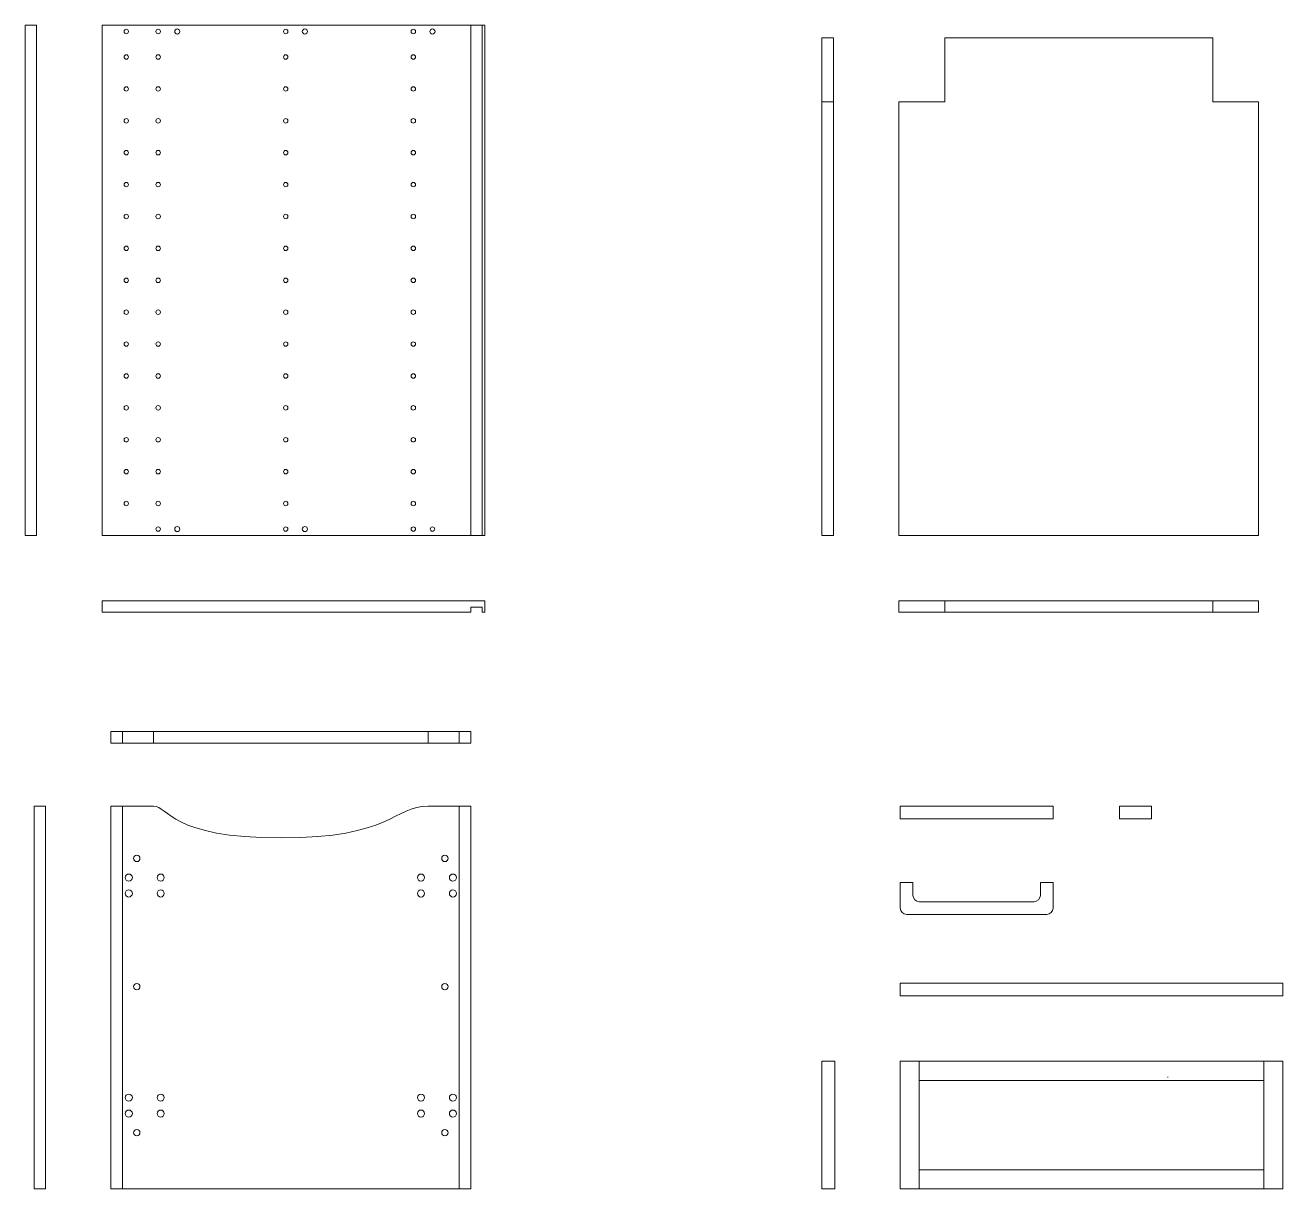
# Model space of a CAD drawing. Header units: millimetres. Extents: x 1505 to 3782, y 1569 to 3456.
# Drawn here: x 3584.9 to 3782, y 2105.4 to 2287.8 of the extents above; entities that cross this region are included whole.
import ezdxf

# ---------------------------------------------------------------- set-up
doc = ezdxf.new("R2010")
doc.units = ezdxf.units.MM
doc.layers.add('A-FURN', color=8, linetype='Continuous', lineweight=18)

msp = doc.modelspace()

# ---------------------------------------------------------------- linework, layer by layer
at = {"layer": 'A-FURN'}
for p, q in [((3586.65, 2287.83), (3586.65, 2207.83)), ((3654.7, 2287.83), (3654.7, 2207.83)), ((3656.5, 2207.83), (3656.5, 2287.83)), ((3709.76, 2207.83), (3709.76, 2285.83)), ((3711.56, 2275.83), (3709.76, 2275.83)), ((3656.9, 2207.83), (3656.5, 2207.83)), ((3721.81, 2207.83), (3778.21, 2207.83)), ((3598.3, 2165.4), (3604.96, 2165.4)), ((3598.3, 2105.4), (3598.3, 2165.4)), ((3600.1, 2105.4), (3600.1, 2165.4)), ((3648.04, 2165.4), (3654.7, 2165.4)), ((3652.9, 2105.4), (3652.9, 2165.4)), ((3652.9, 2105.4), (3652.9, 2165.4)), ((3654.7, 2105.4), (3654.7, 2165.4)), ((3722.01, 2163.4), (3722.01, 2165.4)), ((3746.01, 2163.4), (3746.01, 2165.4)), ((3761.4, 2165.4), (3761.4, 2163.4)), ((3746.01, 2163.4), (3722.01, 2163.4)), ((3760.4, 2163.4), (3760.6, 2163.4)), ((3722.01, 2153.4), (3722.01, 2149.4)), ((3724.01, 2153.4), (3722.01, 2153.4)), ((3724.01, 2151.4), (3724.01, 2153.4)), ((3746.01, 2153.4), (3744.01, 2153.4)), ((3744.01, 2153.4), (3744.01, 2151.4)), ((3746.01, 2149.4), (3746.01, 2153.4)), ((3743.01, 2150.4), (3725.01, 2150.4)), ((3723.01, 2148.4), (3745.01, 2148.4)), ((3779.01, 2105.4), (3779.01, 2125.4)), ((3764.01, 2122.9), (3763.91, 2122.9)), ((3652.9, 2105.4), (3654.7, 2105.4))]:
    msp.add_line(p, q, dxfattribs=at)
for points in [[(3586.65, 2207.83), (3584.85, 2207.83), (3584.85, 2287.83)], [(3584.85, 2287.83), (3586.65, 2287.83)], [(3596.9, 2207.83), (3656.9, 2207.83), (3656.9, 2287.83), (3596.9, 2287.83), (3596.9, 2207.83)], [(3656.5, 2287.83), (3654.7, 2287.83)], [(3709.76, 2285.83), (3711.56, 2285.83), (3711.56, 2207.83), (3709.76, 2207.83)], [(3729.01, 2285.83), (3729.01, 2275.83), (3721.81, 2275.83)], [(3729.01, 2285.83), (3771.01, 2285.83)], [(3771.01, 2285.83), (3771.01, 2275.83), (3778.21, 2275.83)], [(3721.81, 2207.83), (3721.81, 2275.83)], [(3778.21, 2207.83), (3778.21, 2275.83)], [(3596.9, 2197.58), (3656.9, 2197.58), (3656.9, 2195.78), (3656.5, 2195.78)], [(3654.7, 2195.78), (3596.9, 2195.78), (3596.9, 2197.58)], [(3654.7, 2196.58), (3654.7, 2195.78)], [(3656.5, 2195.78), (3656.5, 2196.58), (3654.7, 2196.58)], [(3656.5, 2196.58), (3656.5, 2195.78)], [(3721.81, 2195.78), (3721.81, 2197.58), (3778.21, 2197.58)], [(3729.01, 2195.78), (3729.01, 2197.58)], [(3771.01, 2195.78), (3771.01, 2197.58)], [(3778.21, 2195.78), (3778.21, 2197.58)], [(3721.81, 2195.78), (3778.21, 2195.78)], [(3598.3, 2177.07), (3654.7, 2177.07)], [(3598.3, 2177.07), (3598.3, 2175.27)], [(3600.1, 2175.27), (3600.1, 2177.07)], [(3604.96, 2175.27), (3604.96, 2177.07)], [(3648.04, 2175.27), (3648.04, 2177.07)], [(3652.9, 2175.27), (3652.9, 2177.07)], [(3654.7, 2177.07), (3654.7, 2175.27)], [(3598.3, 2175.27), (3654.7, 2175.27)], [(3588.05, 2105.4), (3588.05, 2165.4), (3586.25, 2165.4), (3586.25, 2105.4), (3588.05, 2105.4)], [(3598.3, 2105.4), (3600.1, 2105.4), (3600.1, 2165.4), (3598.3, 2165.4)], [(3722.01, 2165.4), (3746.01, 2165.4)], [(3756.4, 2163.4), (3756.4, 2165.4), (3761.4, 2165.4)], [(3761.4, 2165.4), (3761.4, 2163.4), (3756.4, 2163.4)], [(3761.4, 2163.4), (3761.4, 2165.4)], [(3722.01, 2125.4), (3722.01, 2105.4), (3782.01, 2105.4), (3782.01, 2125.4), (3722.01, 2125.4), (3725.01, 2125.4), (3725.01, 2105.4)], [(3779.01, 2125.4), (3779.01, 2122.4), (3725.01, 2122.4)], [(3725.01, 2108.4), (3779.01, 2108.4)], [(3654.7, 2105.4), (3598.3, 2105.4)]]:
    msp.add_lwpolyline(points, dxfattribs=at)
for points in [[(3722.01, 2135.65), (3722.01, 2137.65), (3782.01, 2137.65), (3782.01, 2135.65)], [(3711.76, 2125.4), (3709.76, 2125.4), (3709.76, 2105.4), (3711.76, 2105.4)]]:
    msp.add_lwpolyline(points, close=True, dxfattribs=at)
for centre, radius in [((3600.7, 2286.83), 0.35), ((3605.7, 2286.83), 0.35), ((3608.7, 2286.83), 0.4), ((3625.7, 2286.83), 0.35), ((3628.7, 2286.83), 0.4), ((3645.7, 2286.83), 0.35), ((3648.7, 2286.83), 0.4), ((3600.7, 2282.83), 0.35), ((3605.7, 2282.83), 0.35), ((3625.7, 2282.83), 0.35), ((3645.7, 2282.83), 0.35), ((3600.7, 2277.83), 0.35), ((3605.7, 2277.83), 0.35), ((3625.7, 2277.83), 0.35), ((3645.7, 2277.83), 0.35), ((3600.7, 2272.83), 0.35), ((3605.7, 2272.83), 0.35), ((3625.7, 2272.83), 0.35), ((3645.7, 2272.83), 0.35), ((3600.7, 2267.83), 0.35), ((3605.7, 2267.83), 0.35), ((3625.7, 2267.83), 0.35), ((3645.7, 2267.83), 0.35), ((3600.7, 2262.83), 0.35), ((3605.7, 2262.83), 0.35), ((3625.7, 2262.83), 0.35), ((3645.7, 2262.83), 0.35), ((3600.7, 2257.83), 0.35), ((3605.7, 2257.83), 0.35), ((3625.7, 2257.83), 0.35), ((3645.7, 2257.83), 0.35), ((3600.7, 2252.83), 0.35), ((3605.7, 2252.83), 0.35), ((3625.7, 2252.83), 0.35), ((3645.7, 2252.83), 0.35), ((3600.7, 2247.83), 0.35), ((3605.7, 2247.83), 0.35), ((3625.7, 2247.83), 0.35), ((3645.7, 2247.83), 0.35), ((3600.7, 2242.83), 0.35), ((3605.7, 2242.83), 0.35), ((3625.7, 2242.83), 0.35), ((3645.7, 2242.83), 0.35), ((3600.7, 2237.83), 0.35), ((3605.7, 2237.83), 0.35), ((3625.7, 2237.83), 0.35), ((3645.7, 2237.83), 0.35), ((3600.7, 2232.83), 0.35), ((3605.7, 2232.83), 0.35), ((3625.7, 2232.83), 0.35), ((3645.7, 2232.83), 0.35), ((3600.7, 2227.83), 0.35), ((3605.7, 2227.83), 0.35), ((3625.7, 2227.83), 0.35), ((3645.7, 2227.83), 0.35), ((3600.7, 2222.83), 0.35), ((3605.7, 2222.83), 0.35), ((3625.7, 2222.83), 0.35), ((3645.7, 2222.83), 0.35), ((3600.7, 2217.83), 0.35), ((3605.7, 2217.83), 0.35), ((3625.7, 2217.83), 0.35), ((3645.7, 2217.83), 0.35), ((3600.7, 2212.83), 0.35), ((3605.7, 2212.83), 0.35), ((3625.7, 2212.83), 0.35), ((3645.7, 2212.83), 0.35), ((3605.7, 2208.83), 0.35), ((3608.7, 2208.83), 0.4), ((3625.7, 2208.83), 0.35), ((3628.7, 2208.83), 0.4), ((3645.7, 2208.83), 0.35), ((3648.7, 2208.83), 0.35), ((3602.35, 2157.2), 0.5), ((3650.65, 2157.2), 0.5), ((3601.1, 2154.2), 0.552), ((3606.1, 2154.2), 0.552), ((3646.9, 2154.2), 0.552), ((3651.9, 2154.2), 0.552), ((3601.1, 2151.7), 0.552), ((3606.1, 2151.7), 0.552), ((3646.9, 2151.7), 0.552), ((3651.9, 2151.7), 0.552), ((3602.35, 2137.1), 0.5), ((3650.65, 2137.1), 0.5), ((3601.1, 2119.7), 0.552), ((3606.1, 2119.7), 0.552), ((3646.9, 2119.7), 0.552), ((3651.9, 2119.7), 0.552), ((3601.1, 2117.2), 0.552), ((3606.1, 2117.2), 0.552), ((3646.9, 2117.2), 0.552), ((3651.9, 2117.2), 0.552), ((3602.35, 2114.2), 0.5), ((3650.65, 2114.2), 0.5)]:
    msp.add_circle(centre, radius, dxfattribs=at)
for points in [[(3604.96, 2165.4), (3607.32, 2165.4), (3607.6, 2160.4), (3624.96, 2160.4)], [(3624.96, 2160.4), (3642.32, 2160.4), (3642.6, 2165.4), (3648.04, 2165.4)], [(3644.96, 2165.4), (3644.96, 2165.4), (3644.96, 2165.4), (3644.96, 2165.4)], [(3725.01, 2150.4), (3724.54, 2150.4), (3724.01, 2150.93), (3724.01, 2151.4)], [(3743.01, 2150.4), (3743.48, 2150.4), (3744.01, 2150.93), (3744.01, 2151.4)], [(3723.01, 2148.4), (3722.54, 2148.4), (3722.01, 2148.93), (3722.01, 2149.4)], [(3745.01, 2148.4), (3745.48, 2148.4), (3746.01, 2148.93), (3746.01, 2149.4)]]:
    msp.add_open_spline(points, degree=3, dxfattribs=at)

doc.saveas('drawing.dxf')
